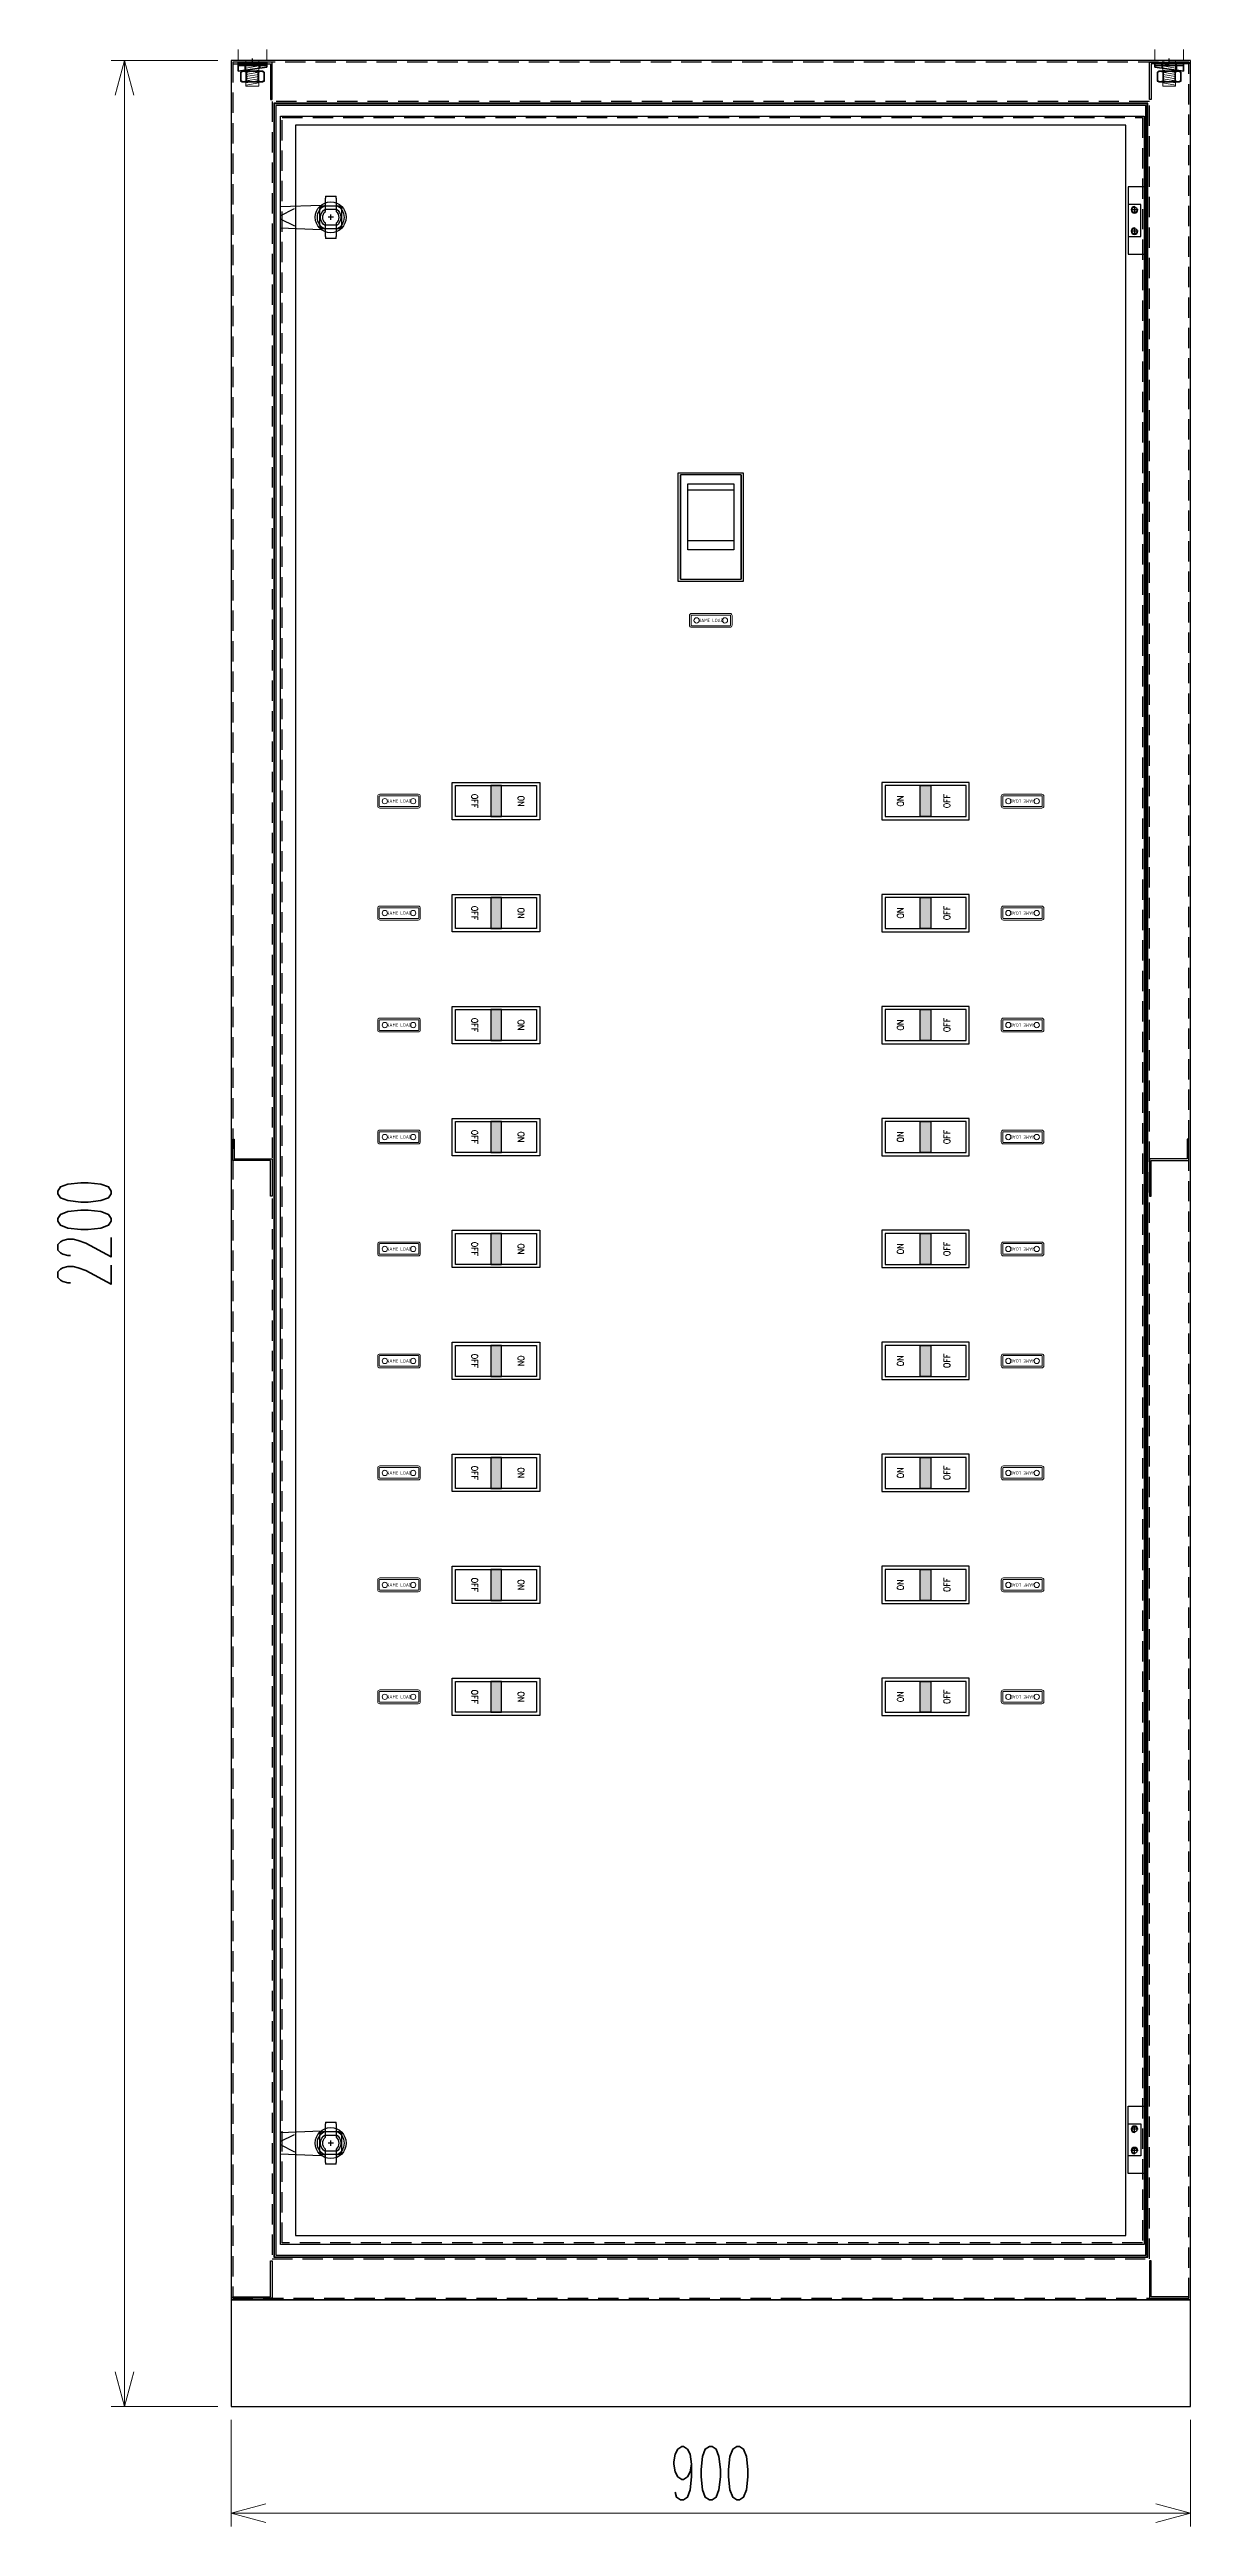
# Model space of a CAD drawing. Header units: millimetres. Extents: x 173893 to 258446, y -176540 to -123824.
# Drawn here: x 185336 to 186407, y -174671 to -172349 of the extents above; entities that cross this region are included whole.
import ezdxf
from ezdxf.enums import TextEntityAlignment as Align

# ---------------------------------------------------------------- set-up
doc = ezdxf.new("R2010")
doc.units = ezdxf.units.MM
doc.header["$LTSCALE"] = 3
for name, pattern in [('ACAD_ISO04W100', [30, 24, -3, 0, -3]), ('CACHE2', [4.7625, 3.175, -1.5875]), ('HIDDEN', [9.525, 6.35, -3.175])]:
    doc.linetypes.add(name, pattern=pattern)
for name, color, linetype in [('@.DM. THIẾT BỊ', 7, 'Continuous'), ('@.TEXT', 7, 'Continuous'), ('@.VISIBLE', 7, 'Continuous'), ('centerline', 6, 'ACAD_ISO04W100'), ('dim', 7, 'Continuous'), ('equipments', 2, 'Continuous'), ('Thiet bi', 7, 'Continuous')]:
    doc.layers.add(name, color=color, linetype=linetype)
doc.layers.add('FORT', color=2, linetype='Continuous', lineweight=35)
doc.layers.add('POINTILLE', color=8, linetype='CACHE2', lineweight=25)
doc.styles.add('Ann_w01', font='romans.shx', dxfattribs={"width": 0.6, "bigfont": 'chineset.shx'})
doc.styles.add('Arial', font='arial.ttf')
doc.styles.add('HW_Standard', font='complex.shx', dxfattribs={"width": 0.9})
doc.styles.add('WD_IEC', font='isocp2.shx')
doc.dimstyles.new('Dim 01_SC25', dxfattribs={"dimscale": 25, "dimtxt": 2, "dimasz": 1.3, "dimexe": 0.5, "dimexo": 0.5, "dimgap": 0.5, "dimtad": 1, "dimdec": 1, "dimzin": 12, "dimdsep": 46, "dimtxsty": 'Ann_w01', "dimblk": 'OPEN30', "dimcen": 1.5, "dimclrd": 6, "dimclre": 6, "dimclrt": 3, "dimadec": 1, "dimazin": 3, "dimtm": 1e-09, "dimtfac": 1, "dimtdec": 1, "dimtix": 1, "dimtmove": 0, "dimatfit": 3, "dimldrblk": 'OPEN30', "dimfxl": 1, "dimtolj": 1, "dimlwd": 0, "dimlwe": 0, "dimarcsym": 0})

msp = doc.modelspace()

# ---------------------------------------------------------------- texts
at = {"style": 'WD_IEC', "width": 0.9}
for p in [(185956.85, -172883.86), (185956.85, -172883.86), (185664.39, -173053.36), (185664.39, -173053.36), (185664.39, -173158.36), (185664.39, -173158.36), (185664.39, -173263.36), (185664.39, -173263.36), (185664.39, -173368.36), (185664.39, -173368.36), (185664.39, -173473.36), (185664.39, -173473.36), (185664.39, -173578.36), (185664.39, -173578.36), (185664.39, -173683.36), (185664.39, -173683.36), (185664.39, -173788.36), (185664.39, -173788.36), (185664.39, -173893.36), (185664.39, -173893.36)]:
    msp.add_text('NAME LOAD', height=3.2, dxfattribs=at).set_placement(p, align=Align.MIDDLE_CENTER)
for p in [(186249.05, -173053.36), (186249.05, -173053.36), (186249.05, -173158.36), (186249.05, -173158.36), (186249.05, -173263.36), (186249.05, -173263.36), (186249.05, -173368.36), (186249.05, -173368.36), (186249.05, -173473.36), (186249.05, -173473.36), (186249.05, -173578.36), (186249.05, -173578.36), (186249.05, -173683.36), (186249.05, -173683.36), (186249.05, -173788.36), (186249.05, -173788.36), (186249.05, -173893.36), (186249.05, -173893.36)]:
    msp.add_text('NAME LOAD', height=3.2, rotation=180, dxfattribs=at).set_placement(p, align=Align.MIDDLE_CENTER)
at = {"layer": 'Thiet bi', "color": 1, "style": 'HW_Standard', "width": 0.9}
for rotation, p in [(270, (185735.22, -173053.32)), (90, (186178.21, -173053.32)), (270, (185735.22, -173158.32)), (90, (186178.21, -173158.32)), (270, (185735.22, -173263.32)), (90, (186178.21, -173263.32)), (270, (185735.22, -173368.32)), (90, (186178.21, -173368.32)), (270, (185735.22, -173473.32)), (90, (186178.21, -173473.32)), (270, (185735.22, -173578.32)), (90, (186178.21, -173578.32)), (270, (185735.22, -173683.32)), (90, (186178.21, -173683.32)), (270, (185735.22, -173788.32)), (90, (186178.21, -173788.32)), (270, (185735.22, -173893.32)), (90, (186178.21, -173893.32))]:
    msp.add_text('OFF', height=6, rotation=rotation, dxfattribs=at).set_placement(p, align=Align.MIDDLE_CENTER)
at = {"layer": 'Thiet bi', "color": 3, "style": 'HW_Standard', "width": 0.9}
for rotation, p in [(270, (185778.78, -173053.32)), (90, (186134.66, -173053.32)), (270, (185778.78, -173158.32)), (90, (186134.66, -173158.32)), (270, (185778.78, -173263.32)), (90, (186134.66, -173263.32)), (270, (185778.78, -173368.32)), (90, (186134.66, -173368.32)), (270, (185778.78, -173473.32)), (90, (186134.66, -173473.32)), (270, (185778.78, -173578.32)), (90, (186134.66, -173578.32)), (270, (185778.78, -173683.32)), (90, (186134.66, -173683.32)), (270, (185778.78, -173788.32)), (90, (186134.66, -173788.32)), (270, (185778.78, -173893.32)), (90, (186134.66, -173893.32))]:
    msp.add_text('ON', height=6, rotation=rotation, dxfattribs=at).set_placement(p, align=Align.MIDDLE_CENTER)

# ---------------------------------------------------------------- blocks, each defined once
blk = doc.blocks.new('HM12_COTE')
at = {"layer": 'FORT'}
for p, q in [((-11, 9.2), (-9.5, 10)), ((-11, 0.8), (-11, 9.2)), ((-9.5, 0), (-11, 0.8)), ((9.5, 10), (-9.5, 10)), ((-9.5, 0), (9.5, 0)), ((-5.5, 0.8), (-5.5, 9.2)), ((5.5, 0.8), (5.5, 9.2)), ((11, 9.2), (9.5, 10)), ((9.5, 0), (11, 0.8)), ((11, 0.8), (11, 9.2))]:
    blk.add_line(p, q, dxfattribs=at)
for centre, radius, start, end in [((-8.2, 5.1), 4.86, 55.6159, 124.3841), ((-8.2, 4.9), 4.86, 235.6159, 304.3841), ((0, -8.2), 18.2, 72.4121, 107.5879), ((0, 18.2), 18.2, 252.4121, 287.5879), ((8.2, 5.1), 4.86, 55.6159, 124.3841), ((8.2, 4.9), 4.86, 235.6159, 304.3841)]:
    blk.add_arc(centre, radius, start, end, dxfattribs=at)
blk = doc.blocks.new('CALE_M12_IPN')
at = {"layer": 'FORT'}
for p, q in [((-13.5, 3.61), (13.5, 3.61)), ((-13.5, -1.89), (-13.5, 3.61)), ((13.5, 1.89), (-13.5, -1.89)), ((13.5, 3.61), (13.5, 1.89))]:
    blk.add_line(p, q, dxfattribs=at)
at = {"layer": 'POINTILLE'}
for p, q in [((-7, 3.61), (-7, -0.98)), ((7, 3.61), (7, 0.98))]:
    blk.add_line(p, q, dxfattribs=at)
blk = doc.blocks.new('RONDELLE_M12')
at = {"layer": 'FORT'}
blk.add_lwpolyline([(-13.5, 2.5), (-13.5, 0), (13.5, 0), (13.5, 2.5)], close=True, dxfattribs=at)
at = {"layer": 'POINTILLE'}
for p, q in [((-7, 0), (-7, 2.5)), ((7, 0), (7, 2.5))]:
    blk.add_line(p, q, dxfattribs=at)
blk = doc.blocks.new('MS722')
at = {"layer": '@.DM. THIẾT BỊ', "color": 4}
for p, q in [((-5, 37.8), (-5, 39.5)), ((5, 39.5), (-5, 39.5)), ((-5, 37.8), (-5, 27.2)), ((-5, 27.2), (-5, 25.3)), ((5, 27.2), (-5, 27.2)), ((5, 39.5), (5, 37.8)), ((5, 27.2), (5, 37.8)), ((5, 25.3), (5, 27.2)), ((-5, 14.2), (-5, 12.2)), ((-5, 12.2), (-5, 1.7)), ((-5, 12.2), (5, 12.2)), ((-5, 0), (-5, 1.7)), ((-5, 0), (5, 0)), ((5, 12.2), (5, 14.2)), ((5, 1.7), (5, 12.2)), ((5, 1.7), (5, 0))]:
    blk.add_line(p, q, dxfattribs=at)
for radius, start, end in [(12.5, 113.5782, 246.4218), (7.5, 131.8103, 228.1897), (12.5, 293.5782, 66.4218), (7.5, 311.8103, 48.1897)]:
    blk.add_arc((0, 19.8), radius, start, end, dxfattribs=at)
at = {"layer": '@.DM. THIẾT BỊ', "color": 9}
for start, end in [(121.7569, 238.2431), (301.7569, 58.2431)]:
    blk.add_arc((0, 19.8), 9.5, start, end, dxfattribs=at)
blk = doc.blocks.new('_Open30')
at = {"color": 0, "linetype": 'ByBlock', "lineweight": -2}
for p, q in [((-1, 0.268), (0, 0)), ((0, 0), (-1, -0.268)), ((0, 0), (-1, 0))]:
    blk.add_line(p, q, dxfattribs=at)
blk = doc.blocks.new('*D64')
at = {"layer": 'Defpoints', "color": 0, "transparency": 16777216}
for p in [(185506.7, -174558.9), (186406.7, -174558.9), (185506.7, -174658.9)]:
    blk.add_point(p, dxfattribs=at)
at = {"layer": 'dim', "color": 6, "lineweight": 0, "transparency": 16777216}
for p, q in [((185506.7, -174571.4), (185506.7, -174671.4)), ((186406.7, -174571.4), (186406.7, -174671.4)), ((186374.2, -174658.9), (185539.2, -174658.9))]:
    blk.add_line(p, q, dxfattribs=at)
at = {"layer": 'dim', "color": 6, "lineweight": 0, "transparency": 16777216, "xscale": 32.5, "yscale": 32.5, "zscale": 32.5, "rotation": 180}
blk.add_blockref('_Open30', (185506.7, -174658.9), dxfattribs=at)
at = {"layer": 'dim', "color": 6, "lineweight": 0, "transparency": 16777216, "xscale": 32.5, "yscale": 32.5, "zscale": 32.5}
blk.add_blockref('_Open30', (186406.7, -174658.9), dxfattribs=at)
at = {"layer": 'dim', "color": 3, "transparency": 16777216, "insert": (185956.7, -174621.4), "char_height": 50, "attachment_point": 5, "style": 'Ann_w01'}
blk.add_mtext('\\A1;900', dxfattribs=at)
blk = doc.blocks.new('*D66')
at = {"layer": 'Defpoints', "color": 0, "transparency": 16777216}
for p in [(185406.7, -172358.9), (185506.7, -172358.9), (185506.7, -174558.9)]:
    blk.add_point(p, dxfattribs=at)
at = {"layer": 'dim', "color": 6, "lineweight": 0, "transparency": 16777216}
for p, q in [((185494.2, -172358.9), (185394.2, -172358.9)), ((185406.7, -174526.4), (185406.7, -172391.4)), ((185494.2, -174558.9), (185394.2, -174558.9))]:
    blk.add_line(p, q, dxfattribs=at)
at = {"layer": 'dim', "color": 6, "lineweight": 0, "transparency": 16777216, "xscale": 32.5, "yscale": 32.5, "zscale": 32.5}
for p, rotation in [((185406.7, -172358.9), 90), ((185406.7, -174558.9), 270)]:
    blk.add_blockref('_Open30', p, dxfattribs=dict(at, rotation=rotation))
at = {"layer": 'dim', "color": 3, "transparency": 16777216, "insert": (185369.2, -173458.9), "char_height": 50, "attachment_point": 5, "rotation": 90, "style": 'Ann_w01'}
blk.add_mtext('\\A1;2200', dxfattribs=at)
blk = doc.blocks.new('Standard ISO')
at = {"color": 6}
for p, q in [((4, -2), (4, 2)), ((-6, 0), (0, 0)), ((6, 0), (2, 0))]:
    blk.add_line(p, q, dxfattribs=at)
blk.add_lwpolyline([(-0.5, 1.5), (-0.5, -1.5), (-5.5, -0.75), (-5.5, 0.75), (-0.5, 1.5)])
for radius in [1.5, 0.75]:
    blk.add_circle((4, 0), radius)
blk = doc.blocks.new('A$C4dbb82d6')
at = {"layer": '@.VISIBLE'}
h = blk.add_hatch(color=30, dxfattribs=at)
h.dxf.hatch_style = 1
h.paths.add_polyline_path([(0.214, 4.973), (3.625, 1.562), (3.625, 5.973), (1.922, 5.973), (1.297, 5.348), (3.125, 5.348), (3.125, 2.593), (0.745, 4.973), (3.75, 7.978), (3.75, 8.509)])
h = blk.add_hatch(color=150, dxfattribs=at)
h.dxf.hatch_style = 1
h.paths.add_polyline_path([(6.755, 4.973), (4.375, 2.593), (4.375, 5.348), (6.203, 5.348), (5.578, 5.973), (3.875, 5.973), (3.875, 1.562), (7.286, 4.973), (3.75, 8.509), (3.75, 7.978)])
at = {"layer": '@.VISIBLE', "color": 30}
blk.add_lwpolyline([(3.625, 5.973), (3.625, 1.562), (0.214, 4.973), (3.75, 8.509), (3.75, 7.978), (0.745, 4.973), (3.125, 2.593), (3.125, 5.348), (1.297, 5.348), (1.922, 5.973)], close=True, dxfattribs=at)
at = {"layer": '@.VISIBLE', "color": 150}
blk.add_lwpolyline([(3.875, 5.973), (3.875, 1.562), (7.286, 4.973), (3.75, 8.509), (3.75, 7.978), (6.755, 4.973), (4.375, 2.593), (4.375, 5.348), (6.203, 5.348), (5.578, 5.973)], close=True, dxfattribs=at)
at = {"layer": '@.VISIBLE', "color": 30, "insert": (3.75, 0.509), "char_height": 1, "attachment_point": 5, "style": 'Ann_w01'}
blk.add_mtext_dynamic_manual_height_columns('{\\fArial|b1|i0|c0|p34;\\W1;TUAN ANH}', width=7.5, gutter_width=49.599, heights=[0], dxfattribs=at)
blk = doc.blocks.new('KHUNG BAN VE (Made by Tung)')
at = {"layer": '@.VISIBLE', "color": 8}
for p, q in [((75.75, 207), (75.75, 210)), ((148.5, 207), (148.5, 210)), ((221.25, 207), (221.25, 210)), ((3, 156), (0, 156)), ((294, 156), (297, 156)), ((3, 105), (0, 105)), ((294, 105), (297, 105)), ((3, 54), (0, 54)), ((294, 54), (297, 54)), ((23, 18), (23, 3)), ((53, 18), (53, 3)), ((73, 18), (73, 3)), ((123, 18), (123, 3)), ((223, 18), (223, 3)), ((243, 18), (243, 3)), ((274, 18), (274, 3)), ((284, 18), (284, 3)), ((3, 13), (73, 13)), ((123, 13), (294, 13)), ((3, 8), (73, 8)), ((23, 8), (3, 3)), ((223, 8), (294, 8)), ((75.75, 3), (75.75, 0)), ((148.5, 3), (148.5, 0)), ((221.25, 3), (221.25, 0))]:
    blk.add_line(p, q, dxfattribs=at)
for points in [[(0, 0), (297, 0), (297, 210), (0, 210)], [(3, 3), (294, 3), (294, 207), (3, 207)], [(3, 18), (294, 18), (294, 3), (3, 3)]]:
    blk.add_lwpolyline(points, close=True, dxfattribs=at)
at = {"xscale": 1.5, "yscale": 1.5, "zscale": 1.5}
blk.add_blockref('A$C4dbb82d6', (77.375, 4.041), dxfattribs=at)
blk.add_blockref('Standard ISO', (258.5, 5.5))
at = {"layer": '@.TEXT', "color": 1, "style": 'Arial'}
for s, p in [('1', (39.375, 208.5)), ('2', (112.125, 208.5)), ('3', (184.875, 208.5)), ('4', (257.625, 208.5)), ('A', (1.5, 181.5)), ('A', (295.5, 181.5)), ('B', (1.5, 130.5)), ('B', (295.5, 130.5)), ('C', (1.5, 79.5)), ('C', (295.5, 79.5)), ('D', (1.5, 28.5)), ('D', (295.5, 28.5)), ('27/07/2026', (63, 15.5)), ('27/07/2026', (63, 10.5)), ('1', (39.375, 1.5)), ('2', (112.125, 1.5)), ('3', (184.875, 1.5)), ('4', (257.625, 1.5))]:
    blk.add_text(s, height=2, dxfattribs=at).set_placement(p, align=Align.MIDDLE_CENTER)
at = {"layer": '@.TEXT', "color": 2, "style": 'Arial'}
for s, p in [('Designer', (13, 15.5)), ('DRAWING NAME', (173, 15.5)), ('Project', (233, 15.5)), ('Scale', (279, 15.5)), ('Approved', (13, 10.5)), ('Customer', (233, 10.5)), ('Page', (279, 10.5)), ('Name', (38, 5.5)), ('Date', (63, 5.5)), ('Standard', (233, 5.5)), ('Total', (279, 5.5))]:
    blk.add_text(s, height=2, dxfattribs=at).set_placement(p, align=Align.MIDDLE_CENTER)
at = {"layer": '@.TEXT', "color": 1, "style": 'Arial'}
for tag, height, p in [('DESIGNER_NAME', 2, (38, 15.5)), ('PROJECT_CODE', 2, (258.5, 15.5)), ('SCALE', 2, (289, 15.5)), ('APPROVED_NAME', 2, (38, 10.5)), ('CUSTOMER_NAME', 2, (258.5, 10.5)), ('PAGE', 2, (289, 10.5)), ('DRAWING_NAME', 4, (173, 8)), ('TOTAL', 2, (289, 5.5))]:
    blk.add_attdef(tag, text='', height=height, dxfattribs=at).set_placement(p, align=Align.MIDDLE_CENTER)
at = {"layer": '@.VISIBLE', "color": 30, "insert": (106, 10.5), "char_height": 1, "attachment_point": 5, "style": 'Ann_w01'}
blk.add_mtext_dynamic_manual_height_columns('{\\fTimes New Roman|b0|i0|c0|p18;\\W1;CTY TNHH SẢN XUẤT & THƯƠNG MẠI CƠ ĐIỆN TUẤN ANH\\PĐịa chỉ: Bến phà Vạn Phúc, Xã Ninh Sở, Huyện Thanh Trì, TP. Hà Nội\\PMST: 01081588698\\PEmail: ctytuananh68@gmail.com}', width=28.70976, gutter_width=99.197, heights=[0], dxfattribs=at)

# ---------------------------------------------------------------- dimensions: what is measured, and where the dimension line sits
at = {"layer": 'dim'}
dim = msp.add_linear_dim(base=(185406.72, -172358.88), p1=(185506.72, -174558.88), p2=(185506.72, -172358.88), angle=90, dimstyle='Dim 01_SC25', dxfattribs=at)
dim.commit()
dim.dimension.update_dxf_attribs({"geometry": '*D66', "text_midpoint": (185369.22, -173458.88)})
dim = msp.add_linear_dim(base=(185506.72, -174658.88), p1=(186406.72, -174558.88), p2=(185506.72, -174558.88), dimstyle='Dim 01_SC25', dxfattribs=at)
dim.commit()
dim.dimension.update_dxf_attribs({"geometry": '*D64', "text_midpoint": (185956.72, -174621.38)})

# ---------------------------------------------------------------- hatches: boundary and pattern name
at = {"layer": 'Thiet bi'}
for points in [[(185760.26, -173038.88), (185750.26, -173038.88), (185750.26, -173067.88), (185760.26, -173067.88)], [(186153.18, -173038.88), (186163.18, -173038.88), (186163.18, -173067.88), (186153.18, -173067.88)], [(185760.26, -173143.88), (185750.26, -173143.88), (185750.26, -173172.88), (185760.26, -173172.88)], [(186153.18, -173143.88), (186163.18, -173143.88), (186163.18, -173172.88), (186153.18, -173172.88)], [(185760.26, -173248.88), (185750.26, -173248.88), (185750.26, -173277.88), (185760.26, -173277.88)], [(186153.18, -173248.88), (186163.18, -173248.88), (186163.18, -173277.88), (186153.18, -173277.88)], [(185760.26, -173353.88), (185750.26, -173353.88), (185750.26, -173382.88), (185760.26, -173382.88)], [(186153.18, -173353.88), (186163.18, -173353.88), (186163.18, -173382.88), (186153.18, -173382.88)], [(185760.26, -173458.88), (185750.26, -173458.88), (185750.26, -173487.88), (185760.26, -173487.88)], [(186153.18, -173458.88), (186163.18, -173458.88), (186163.18, -173487.88), (186153.18, -173487.88)], [(185760.26, -173563.88), (185750.26, -173563.88), (185750.26, -173592.88), (185760.26, -173592.88)], [(186153.18, -173563.88), (186163.18, -173563.88), (186163.18, -173592.88), (186153.18, -173592.88)], [(185760.26, -173668.88), (185750.26, -173668.88), (185750.26, -173697.88), (185760.26, -173697.88)], [(186153.18, -173668.88), (186163.18, -173668.88), (186163.18, -173697.88), (186153.18, -173697.88)], [(185760.26, -173773.88), (185750.26, -173773.88), (185750.26, -173802.88), (185760.26, -173802.88)], [(186153.18, -173773.88), (186163.18, -173773.88), (186163.18, -173802.88), (186153.18, -173802.88)], [(185760.26, -173878.88), (185750.26, -173878.88), (185750.26, -173907.88), (185760.26, -173907.88)], [(186153.18, -173878.88), (186163.18, -173878.88), (186163.18, -173907.88), (186153.18, -173907.88)]]:
    msp.add_hatch(color=8, dxfattribs=at).paths.add_polyline_path(points)

# ---------------------------------------------------------------- linework, layer by layer
at = {"color": 6, "linetype": 'Continuous'}
for p, q in [((186357.72, -172498.88), (186350.72, -172498.88)), ((186354.22, -172495.38), (186354.22, -172502.38)), ((186354.22, -172515.38), (186354.22, -172522.38)), ((186357.72, -172518.88), (186350.72, -172518.88)), ((186357.72, -174298.88), (186350.72, -174298.88)), ((186354.22, -174302.38), (186354.22, -174295.38)), ((186357.72, -174318.88), (186350.72, -174318.88)), ((186354.22, -174322.38), (186354.22, -174315.38))]:
    msp.add_line(p, q, dxfattribs=at)
at = {"color": 3}
for p, q in [((185928.22, -172845.38), (185928.22, -172747.38)), ((185985.22, -172747.38), (185928.22, -172747.38)), ((185928.22, -172747.38), (185928.22, -172845.38)), ((185985.22, -172747.38), (185985.22, -172845.38)), ((185985.22, -172845.38), (185985.22, -172747.38)), ((185928.22, -172845.38), (185985.22, -172845.38))]:
    msp.add_line(p, q, dxfattribs=at)
for p, q in [((185935.22, -172755.97), (185978.22, -172755.97)), ((185935.22, -172817.8), (185935.22, -172755.97)), ((185935.22, -172761.52), (185978.22, -172761.52)), ((185978.22, -172755.97), (185978.22, -172817.8)), ((185935.22, -172809.09), (185978.22, -172809.09)), ((185978.22, -172817.8), (185935.22, -172817.8))]:
    msp.add_line(p, q)
for points in [[(185506.72, -174458.88), (186406.72, -174458.88), (186406.72, -172358.88), (185506.72, -172358.88)], [(185546.72, -174418.88), (186366.72, -174418.88), (186366.72, -172398.88), (185546.72, -172398.88)], [(185793.26, -173038.88), (185793.26, -173067.88), (185717.26, -173067.88), (185717.26, -173038.88)], [(186120.18, -173038.88), (186120.18, -173067.88), (186196.18, -173067.88), (186196.18, -173038.88)], [(185793.26, -173143.88), (185793.26, -173172.88), (185717.26, -173172.88), (185717.26, -173143.88)], [(186120.18, -173143.88), (186120.18, -173172.88), (186196.18, -173172.88), (186196.18, -173143.88)], [(185793.26, -173248.88), (185793.26, -173277.88), (185717.26, -173277.88), (185717.26, -173248.88)], [(186120.18, -173248.88), (186120.18, -173277.88), (186196.18, -173277.88), (186196.18, -173248.88)], [(185793.26, -173353.88), (185793.26, -173382.88), (185717.26, -173382.88), (185717.26, -173353.88)], [(186120.18, -173353.88), (186120.18, -173382.88), (186196.18, -173382.88), (186196.18, -173353.88)], [(185793.26, -173458.88), (185793.26, -173487.88), (185717.26, -173487.88), (185717.26, -173458.88)], [(186120.18, -173458.88), (186120.18, -173487.88), (186196.18, -173487.88), (186196.18, -173458.88)], [(185793.26, -173563.88), (185793.26, -173592.88), (185717.26, -173592.88), (185717.26, -173563.88)], [(186120.18, -173563.88), (186120.18, -173592.88), (186196.18, -173592.88), (186196.18, -173563.88)], [(185793.26, -173668.88), (185793.26, -173697.88), (185717.26, -173697.88), (185717.26, -173668.88)], [(186120.18, -173668.88), (186120.18, -173697.88), (186196.18, -173697.88), (186196.18, -173668.88)], [(185793.26, -173773.88), (185793.26, -173802.88), (185717.26, -173802.88), (185717.26, -173773.88)], [(186120.18, -173773.88), (186120.18, -173802.88), (186196.18, -173802.88), (186196.18, -173773.88)], [(185793.26, -173878.88), (185793.26, -173907.88), (185717.26, -173907.88), (185717.26, -173878.88)], [(186120.18, -173878.88), (186120.18, -173907.88), (186196.18, -173907.88), (186196.18, -173878.88)], [(186406.72, -174458.88), (185506.72, -174458.88), (185506.72, -174558.88), (186406.72, -174558.88)]]:
    msp.add_lwpolyline(points, close=True)
at = {"linetype": 'HIDDEN'}
for points in [[(185508.22, -174457.38), (186405.22, -174457.38), (186405.22, -172360.38), (185508.22, -172360.38)], [(185545.22, -174420.38), (186368.22, -174420.38), (186368.22, -172397.38), (185545.22, -172397.38)]]:
    msp.add_lwpolyline(points, close=True, dxfattribs=at)
at = {"color": 1}
for points in [[(185545.22, -172395.38), (185545.22, -172360.38), (185508.22, -172360.38), (185508.22, -172361.88), (185543.72, -172361.88), (185543.72, -172395.38)], [(186368.22, -172395.38), (186368.22, -172360.38), (186405.22, -172360.38), (186405.22, -172361.88), (186369.72, -172361.88), (186369.72, -172395.38)], [(185926.22, -172745.38), (185987.22, -172745.38), (185987.22, -172847.38), (185926.22, -172847.38)], [(185509.72, -173388.88), (185545.22, -173388.88), (185545.22, -173423.88), (185543.72, -173423.88), (185543.72, -173390.38), (185508.22, -173390.38), (185508.22, -173370.38), (185509.72, -173370.38)], [(186403.72, -173388.88), (186368.22, -173388.88), (186368.22, -173423.88), (186369.72, -173423.88), (186369.72, -173390.38), (186405.22, -173390.38), (186405.22, -173370.38), (186403.72, -173370.38)], [(185545.22, -174422.38), (185545.22, -174457.38), (185508.22, -174457.38), (185508.22, -174455.88), (185543.72, -174455.88), (185543.72, -174422.38)], [(186368.22, -174422.38), (186368.22, -174457.38), (186405.22, -174457.38), (186405.22, -174455.88), (186369.72, -174455.88), (186369.72, -174422.38)]]:
    msp.add_lwpolyline(points, close=True, dxfattribs=at)
at = {"color": 6}
for points in [[(185547.22, -174418.38), (186366.22, -174418.38), (186366.22, -172399.38), (185547.22, -172399.38)], [(185548.72, -174416.88), (186364.72, -174416.88), (186364.72, -172400.88), (185548.72, -172400.88)], [(185567.22, -174398.38), (186346.22, -174398.38), (186346.22, -172419.38), (185567.22, -172419.38)]]:
    msp.add_lwpolyline(points, close=True, dxfattribs=at)
at = {"color": 4}
msp.add_lwpolyline([(185553.22, -172410.88), (186363.22, -172410.88), (186363.22, -174406.88), (185553.22, -174406.88)], close=True, dxfattribs=at)
at = {"color": 4, "linetype": 'HIDDEN'}
msp.add_lwpolyline([(185554.72, -172412.38), (186361.72, -172412.38), (186361.72, -174405.38), (185554.72, -174405.38)], close=True, dxfattribs=at)
at = {"color": 7, "lineweight": 9}
for points in [[(185974.72, -172890.38), (185938.72, -172890.38, -0.4142136), (185936.72, -172888.38), (185936.72, -172879.38, -0.4142136), (185938.72, -172877.38), (185974.72, -172877.38, -0.4142136), (185976.72, -172879.38), (185976.72, -172888.38, -0.4142136)], [(185974.72, -172890.38), (185938.72, -172890.38, -0.4142136), (185936.72, -172888.38), (185936.72, -172879.38, -0.4142136), (185938.72, -172877.38), (185974.72, -172877.38, -0.4142136), (185976.72, -172879.38), (185976.72, -172888.38, -0.4142136)], [(185682.26, -173059.88), (185646.26, -173059.88, -0.4142136), (185644.26, -173057.88), (185644.26, -173048.88, -0.4142136), (185646.26, -173046.88), (185682.26, -173046.88, -0.4142136), (185684.26, -173048.88), (185684.26, -173057.88, -0.4142136)], [(185682.26, -173059.88), (185646.26, -173059.88, -0.4142136), (185644.26, -173057.88), (185644.26, -173048.88, -0.4142136), (185646.26, -173046.88), (185682.26, -173046.88, -0.4142136), (185684.26, -173048.88), (185684.26, -173057.88, -0.4142136)], [(186231.18, -173059.88), (186267.18, -173059.88, 0.4142136), (186269.18, -173057.88), (186269.18, -173048.88, 0.4142136), (186267.18, -173046.88), (186231.18, -173046.88, 0.4142136), (186229.18, -173048.88), (186229.18, -173057.88, 0.4142136)], [(186231.18, -173059.88), (186267.18, -173059.88, 0.4142136), (186269.18, -173057.88), (186269.18, -173048.88, 0.4142136), (186267.18, -173046.88), (186231.18, -173046.88, 0.4142136), (186229.18, -173048.88), (186229.18, -173057.88, 0.4142136)], [(185682.26, -173164.88), (185646.26, -173164.88, -0.4142136), (185644.26, -173162.88), (185644.26, -173153.88, -0.4142136), (185646.26, -173151.88), (185682.26, -173151.88, -0.4142136), (185684.26, -173153.88), (185684.26, -173162.88, -0.4142136)], [(185682.26, -173164.88), (185646.26, -173164.88, -0.4142136), (185644.26, -173162.88), (185644.26, -173153.88, -0.4142136), (185646.26, -173151.88), (185682.26, -173151.88, -0.4142136), (185684.26, -173153.88), (185684.26, -173162.88, -0.4142136)], [(186231.18, -173164.88), (186267.18, -173164.88, 0.4142136), (186269.18, -173162.88), (186269.18, -173153.88, 0.4142136), (186267.18, -173151.88), (186231.18, -173151.88, 0.4142136), (186229.18, -173153.88), (186229.18, -173162.88, 0.4142136)], [(186231.18, -173164.88), (186267.18, -173164.88, 0.4142136), (186269.18, -173162.88), (186269.18, -173153.88, 0.4142136), (186267.18, -173151.88), (186231.18, -173151.88, 0.4142136), (186229.18, -173153.88), (186229.18, -173162.88, 0.4142136)], [(185682.26, -173269.88), (185646.26, -173269.88, -0.4142136), (185644.26, -173267.88), (185644.26, -173258.88, -0.4142136), (185646.26, -173256.88), (185682.26, -173256.88, -0.4142136), (185684.26, -173258.88), (185684.26, -173267.88, -0.4142136)], [(185682.26, -173269.88), (185646.26, -173269.88, -0.4142136), (185644.26, -173267.88), (185644.26, -173258.88, -0.4142136), (185646.26, -173256.88), (185682.26, -173256.88, -0.4142136), (185684.26, -173258.88), (185684.26, -173267.88, -0.4142136)], [(186231.18, -173269.88), (186267.18, -173269.88, 0.4142136), (186269.18, -173267.88), (186269.18, -173258.88, 0.4142136), (186267.18, -173256.88), (186231.18, -173256.88, 0.4142136), (186229.18, -173258.88), (186229.18, -173267.88, 0.4142136)], [(186231.18, -173269.88), (186267.18, -173269.88, 0.4142136), (186269.18, -173267.88), (186269.18, -173258.88, 0.4142136), (186267.18, -173256.88), (186231.18, -173256.88, 0.4142136), (186229.18, -173258.88), (186229.18, -173267.88, 0.4142136)], [(185682.26, -173374.88), (185646.26, -173374.88, -0.4142136), (185644.26, -173372.88), (185644.26, -173363.88, -0.4142136), (185646.26, -173361.88), (185682.26, -173361.88, -0.4142136), (185684.26, -173363.88), (185684.26, -173372.88, -0.4142136)], [(185682.26, -173374.88), (185646.26, -173374.88, -0.4142136), (185644.26, -173372.88), (185644.26, -173363.88, -0.4142136), (185646.26, -173361.88), (185682.26, -173361.88, -0.4142136), (185684.26, -173363.88), (185684.26, -173372.88, -0.4142136)], [(186231.18, -173374.88), (186267.18, -173374.88, 0.4142136), (186269.18, -173372.88), (186269.18, -173363.88, 0.4142136), (186267.18, -173361.88), (186231.18, -173361.88, 0.4142136), (186229.18, -173363.88), (186229.18, -173372.88, 0.4142136)], [(186231.18, -173374.88), (186267.18, -173374.88, 0.4142136), (186269.18, -173372.88), (186269.18, -173363.88, 0.4142136), (186267.18, -173361.88), (186231.18, -173361.88, 0.4142136), (186229.18, -173363.88), (186229.18, -173372.88, 0.4142136)], [(185682.26, -173479.88), (185646.26, -173479.88, -0.4142136), (185644.26, -173477.88), (185644.26, -173468.88, -0.4142136), (185646.26, -173466.88), (185682.26, -173466.88, -0.4142136), (185684.26, -173468.88), (185684.26, -173477.88, -0.4142136)], [(185682.26, -173479.88), (185646.26, -173479.88, -0.4142136), (185644.26, -173477.88), (185644.26, -173468.88, -0.4142136), (185646.26, -173466.88), (185682.26, -173466.88, -0.4142136), (185684.26, -173468.88), (185684.26, -173477.88, -0.4142136)], [(186231.18, -173479.88), (186267.18, -173479.88, 0.4142136), (186269.18, -173477.88), (186269.18, -173468.88, 0.4142136), (186267.18, -173466.88), (186231.18, -173466.88, 0.4142136), (186229.18, -173468.88), (186229.18, -173477.88, 0.4142136)], [(186231.18, -173479.88), (186267.18, -173479.88, 0.4142136), (186269.18, -173477.88), (186269.18, -173468.88, 0.4142136), (186267.18, -173466.88), (186231.18, -173466.88, 0.4142136), (186229.18, -173468.88), (186229.18, -173477.88, 0.4142136)], [(185682.26, -173584.88), (185646.26, -173584.88, -0.4142136), (185644.26, -173582.88), (185644.26, -173573.88, -0.4142136), (185646.26, -173571.88), (185682.26, -173571.88, -0.4142136), (185684.26, -173573.88), (185684.26, -173582.88, -0.4142136)], [(185682.26, -173584.88), (185646.26, -173584.88, -0.4142136), (185644.26, -173582.88), (185644.26, -173573.88, -0.4142136), (185646.26, -173571.88), (185682.26, -173571.88, -0.4142136), (185684.26, -173573.88), (185684.26, -173582.88, -0.4142136)], [(186231.18, -173584.88), (186267.18, -173584.88, 0.4142136), (186269.18, -173582.88), (186269.18, -173573.88, 0.4142136), (186267.18, -173571.88), (186231.18, -173571.88, 0.4142136), (186229.18, -173573.88), (186229.18, -173582.88, 0.4142136)], [(186231.18, -173584.88), (186267.18, -173584.88, 0.4142136), (186269.18, -173582.88), (186269.18, -173573.88, 0.4142136), (186267.18, -173571.88), (186231.18, -173571.88, 0.4142136), (186229.18, -173573.88), (186229.18, -173582.88, 0.4142136)], [(185682.26, -173689.88), (185646.26, -173689.88, -0.4142136), (185644.26, -173687.88), (185644.26, -173678.88, -0.4142136), (185646.26, -173676.88), (185682.26, -173676.88, -0.4142136), (185684.26, -173678.88), (185684.26, -173687.88, -0.4142136)], [(185682.26, -173689.88), (185646.26, -173689.88, -0.4142136), (185644.26, -173687.88), (185644.26, -173678.88, -0.4142136), (185646.26, -173676.88), (185682.26, -173676.88, -0.4142136), (185684.26, -173678.88), (185684.26, -173687.88, -0.4142136)], [(186231.18, -173689.88), (186267.18, -173689.88, 0.4142136), (186269.18, -173687.88), (186269.18, -173678.88, 0.4142136), (186267.18, -173676.88), (186231.18, -173676.88, 0.4142136), (186229.18, -173678.88), (186229.18, -173687.88, 0.4142136)], [(186231.18, -173689.88), (186267.18, -173689.88, 0.4142136), (186269.18, -173687.88), (186269.18, -173678.88, 0.4142136), (186267.18, -173676.88), (186231.18, -173676.88, 0.4142136), (186229.18, -173678.88), (186229.18, -173687.88, 0.4142136)], [(185682.26, -173794.88), (185646.26, -173794.88, -0.4142136), (185644.26, -173792.88), (185644.26, -173783.88, -0.4142136), (185646.26, -173781.88), (185682.26, -173781.88, -0.4142136), (185684.26, -173783.88), (185684.26, -173792.88, -0.4142136)], [(185682.26, -173794.88), (185646.26, -173794.88, -0.4142136), (185644.26, -173792.88), (185644.26, -173783.88, -0.4142136), (185646.26, -173781.88), (185682.26, -173781.88, -0.4142136), (185684.26, -173783.88), (185684.26, -173792.88, -0.4142136)], [(186231.18, -173794.88), (186267.18, -173794.88, 0.4142136), (186269.18, -173792.88), (186269.18, -173783.88, 0.4142136), (186267.18, -173781.88), (186231.18, -173781.88, 0.4142136), (186229.18, -173783.88), (186229.18, -173792.88, 0.4142136)], [(186231.18, -173794.88), (186267.18, -173794.88, 0.4142136), (186269.18, -173792.88), (186269.18, -173783.88, 0.4142136), (186267.18, -173781.88), (186231.18, -173781.88, 0.4142136), (186229.18, -173783.88), (186229.18, -173792.88, 0.4142136)], [(185682.26, -173899.88), (185646.26, -173899.88, -0.4142136), (185644.26, -173897.88), (185644.26, -173888.88, -0.4142136), (185646.26, -173886.88), (185682.26, -173886.88, -0.4142136), (185684.26, -173888.88), (185684.26, -173897.88, -0.4142136)], [(185682.26, -173899.88), (185646.26, -173899.88, -0.4142136), (185644.26, -173897.88), (185644.26, -173888.88, -0.4142136), (185646.26, -173886.88), (185682.26, -173886.88, -0.4142136), (185684.26, -173888.88), (185684.26, -173897.88, -0.4142136)], [(186231.18, -173899.88), (186267.18, -173899.88, 0.4142136), (186269.18, -173897.88), (186269.18, -173888.88, 0.4142136), (186267.18, -173886.88), (186231.18, -173886.88, 0.4142136), (186229.18, -173888.88), (186229.18, -173897.88, 0.4142136)], [(186231.18, -173899.88), (186267.18, -173899.88, 0.4142136), (186269.18, -173897.88), (186269.18, -173888.88, 0.4142136), (186267.18, -173886.88), (186231.18, -173886.88, 0.4142136), (186229.18, -173888.88), (186229.18, -173897.88, 0.4142136)]]:
    msp.add_lwpolyline(points, format="xyb", close=True, dxfattribs=at)
at = {"color": 6, "linetype": 'HIDDEN', "lineweight": 9, "ltscale": 10}
for points in [[(185974.72, -172888.88), (185938.72, -172888.88, -0.4142136), (185938.22, -172888.38), (185938.22, -172879.38, -0.4142136), (185938.72, -172878.88), (185974.72, -172878.88, -0.4142136), (185975.22, -172879.38), (185975.22, -172888.38, -0.4142136)], [(185974.72, -172888.88), (185938.72, -172888.88, -0.4142136), (185938.22, -172888.38), (185938.22, -172879.38, -0.4142136), (185938.72, -172878.88), (185974.72, -172878.88, -0.4142136), (185975.22, -172879.38), (185975.22, -172888.38, -0.4142136)], [(185682.26, -173058.38), (185646.26, -173058.38, -0.4142136), (185645.76, -173057.88), (185645.76, -173048.88, -0.4142136), (185646.26, -173048.38), (185682.26, -173048.38, -0.4142136), (185682.76, -173048.88), (185682.76, -173057.88, -0.4142136)], [(185682.26, -173058.38), (185646.26, -173058.38, -0.4142136), (185645.76, -173057.88), (185645.76, -173048.88, -0.4142136), (185646.26, -173048.38), (185682.26, -173048.38, -0.4142136), (185682.76, -173048.88), (185682.76, -173057.88, -0.4142136)], [(186231.18, -173058.38), (186267.18, -173058.38, 0.4142136), (186267.68, -173057.88), (186267.68, -173048.88, 0.4142136), (186267.18, -173048.38), (186231.18, -173048.38, 0.4142136), (186230.68, -173048.88), (186230.68, -173057.88, 0.4142136)], [(186231.18, -173058.38), (186267.18, -173058.38, 0.4142136), (186267.68, -173057.88), (186267.68, -173048.88, 0.4142136), (186267.18, -173048.38), (186231.18, -173048.38, 0.4142136), (186230.68, -173048.88), (186230.68, -173057.88, 0.4142136)], [(185682.26, -173163.38), (185646.26, -173163.38, -0.4142136), (185645.76, -173162.88), (185645.76, -173153.88, -0.4142136), (185646.26, -173153.38), (185682.26, -173153.38, -0.4142136), (185682.76, -173153.88), (185682.76, -173162.88, -0.4142136)], [(185682.26, -173163.38), (185646.26, -173163.38, -0.4142136), (185645.76, -173162.88), (185645.76, -173153.88, -0.4142136), (185646.26, -173153.38), (185682.26, -173153.38, -0.4142136), (185682.76, -173153.88), (185682.76, -173162.88, -0.4142136)], [(186231.18, -173163.38), (186267.18, -173163.38, 0.4142136), (186267.68, -173162.88), (186267.68, -173153.88, 0.4142136), (186267.18, -173153.38), (186231.18, -173153.38, 0.4142136), (186230.68, -173153.88), (186230.68, -173162.88, 0.4142136)], [(186231.18, -173163.38), (186267.18, -173163.38, 0.4142136), (186267.68, -173162.88), (186267.68, -173153.88, 0.4142136), (186267.18, -173153.38), (186231.18, -173153.38, 0.4142136), (186230.68, -173153.88), (186230.68, -173162.88, 0.4142136)], [(185682.26, -173268.38), (185646.26, -173268.38, -0.4142136), (185645.76, -173267.88), (185645.76, -173258.88, -0.4142136), (185646.26, -173258.38), (185682.26, -173258.38, -0.4142136), (185682.76, -173258.88), (185682.76, -173267.88, -0.4142136)], [(185682.26, -173268.38), (185646.26, -173268.38, -0.4142136), (185645.76, -173267.88), (185645.76, -173258.88, -0.4142136), (185646.26, -173258.38), (185682.26, -173258.38, -0.4142136), (185682.76, -173258.88), (185682.76, -173267.88, -0.4142136)], [(186231.18, -173268.38), (186267.18, -173268.38, 0.4142136), (186267.68, -173267.88), (186267.68, -173258.88, 0.4142136), (186267.18, -173258.38), (186231.18, -173258.38, 0.4142136), (186230.68, -173258.88), (186230.68, -173267.88, 0.4142136)], [(186231.18, -173268.38), (186267.18, -173268.38, 0.4142136), (186267.68, -173267.88), (186267.68, -173258.88, 0.4142136), (186267.18, -173258.38), (186231.18, -173258.38, 0.4142136), (186230.68, -173258.88), (186230.68, -173267.88, 0.4142136)], [(185682.26, -173373.38), (185646.26, -173373.38, -0.4142136), (185645.76, -173372.88), (185645.76, -173363.88, -0.4142136), (185646.26, -173363.38), (185682.26, -173363.38, -0.4142136), (185682.76, -173363.88), (185682.76, -173372.88, -0.4142136)], [(185682.26, -173373.38), (185646.26, -173373.38, -0.4142136), (185645.76, -173372.88), (185645.76, -173363.88, -0.4142136), (185646.26, -173363.38), (185682.26, -173363.38, -0.4142136), (185682.76, -173363.88), (185682.76, -173372.88, -0.4142136)], [(186231.18, -173373.38), (186267.18, -173373.38, 0.4142136), (186267.68, -173372.88), (186267.68, -173363.88, 0.4142136), (186267.18, -173363.38), (186231.18, -173363.38, 0.4142136), (186230.68, -173363.88), (186230.68, -173372.88, 0.4142136)], [(186231.18, -173373.38), (186267.18, -173373.38, 0.4142136), (186267.68, -173372.88), (186267.68, -173363.88, 0.4142136), (186267.18, -173363.38), (186231.18, -173363.38, 0.4142136), (186230.68, -173363.88), (186230.68, -173372.88, 0.4142136)], [(185682.26, -173478.38), (185646.26, -173478.38, -0.4142136), (185645.76, -173477.88), (185645.76, -173468.88, -0.4142136), (185646.26, -173468.38), (185682.26, -173468.38, -0.4142136), (185682.76, -173468.88), (185682.76, -173477.88, -0.4142136)], [(185682.26, -173478.38), (185646.26, -173478.38, -0.4142136), (185645.76, -173477.88), (185645.76, -173468.88, -0.4142136), (185646.26, -173468.38), (185682.26, -173468.38, -0.4142136), (185682.76, -173468.88), (185682.76, -173477.88, -0.4142136)], [(186231.18, -173478.38), (186267.18, -173478.38, 0.4142136), (186267.68, -173477.88), (186267.68, -173468.88, 0.4142136), (186267.18, -173468.38), (186231.18, -173468.38, 0.4142136), (186230.68, -173468.88), (186230.68, -173477.88, 0.4142136)], [(186231.18, -173478.38), (186267.18, -173478.38, 0.4142136), (186267.68, -173477.88), (186267.68, -173468.88, 0.4142136), (186267.18, -173468.38), (186231.18, -173468.38, 0.4142136), (186230.68, -173468.88), (186230.68, -173477.88, 0.4142136)], [(185682.26, -173583.38), (185646.26, -173583.38, -0.4142136), (185645.76, -173582.88), (185645.76, -173573.88, -0.4142136), (185646.26, -173573.38), (185682.26, -173573.38, -0.4142136), (185682.76, -173573.88), (185682.76, -173582.88, -0.4142136)], [(185682.26, -173583.38), (185646.26, -173583.38, -0.4142136), (185645.76, -173582.88), (185645.76, -173573.88, -0.4142136), (185646.26, -173573.38), (185682.26, -173573.38, -0.4142136), (185682.76, -173573.88), (185682.76, -173582.88, -0.4142136)], [(186231.18, -173583.38), (186267.18, -173583.38, 0.4142136), (186267.68, -173582.88), (186267.68, -173573.88, 0.4142136), (186267.18, -173573.38), (186231.18, -173573.38, 0.4142136), (186230.68, -173573.88), (186230.68, -173582.88, 0.4142136)], [(186231.18, -173583.38), (186267.18, -173583.38, 0.4142136), (186267.68, -173582.88), (186267.68, -173573.88, 0.4142136), (186267.18, -173573.38), (186231.18, -173573.38, 0.4142136), (186230.68, -173573.88), (186230.68, -173582.88, 0.4142136)], [(185682.26, -173688.38), (185646.26, -173688.38, -0.4142136), (185645.76, -173687.88), (185645.76, -173678.88, -0.4142136), (185646.26, -173678.38), (185682.26, -173678.38, -0.4142136), (185682.76, -173678.88), (185682.76, -173687.88, -0.4142136)], [(185682.26, -173688.38), (185646.26, -173688.38, -0.4142136), (185645.76, -173687.88), (185645.76, -173678.88, -0.4142136), (185646.26, -173678.38), (185682.26, -173678.38, -0.4142136), (185682.76, -173678.88), (185682.76, -173687.88, -0.4142136)], [(186231.18, -173688.38), (186267.18, -173688.38, 0.4142136), (186267.68, -173687.88), (186267.68, -173678.88, 0.4142136), (186267.18, -173678.38), (186231.18, -173678.38, 0.4142136), (186230.68, -173678.88), (186230.68, -173687.88, 0.4142136)], [(186231.18, -173688.38), (186267.18, -173688.38, 0.4142136), (186267.68, -173687.88), (186267.68, -173678.88, 0.4142136), (186267.18, -173678.38), (186231.18, -173678.38, 0.4142136), (186230.68, -173678.88), (186230.68, -173687.88, 0.4142136)], [(185682.26, -173793.38), (185646.26, -173793.38, -0.4142136), (185645.76, -173792.88), (185645.76, -173783.88, -0.4142136), (185646.26, -173783.38), (185682.26, -173783.38, -0.4142136), (185682.76, -173783.88), (185682.76, -173792.88, -0.4142136)], [(185682.26, -173793.38), (185646.26, -173793.38, -0.4142136), (185645.76, -173792.88), (185645.76, -173783.88, -0.4142136), (185646.26, -173783.38), (185682.26, -173783.38, -0.4142136), (185682.76, -173783.88), (185682.76, -173792.88, -0.4142136)], [(186231.18, -173793.38), (186267.18, -173793.38, 0.4142136), (186267.68, -173792.88), (186267.68, -173783.88, 0.4142136), (186267.18, -173783.38), (186231.18, -173783.38, 0.4142136), (186230.68, -173783.88), (186230.68, -173792.88, 0.4142136)], [(186231.18, -173793.38), (186267.18, -173793.38, 0.4142136), (186267.68, -173792.88), (186267.68, -173783.88, 0.4142136), (186267.18, -173783.38), (186231.18, -173783.38, 0.4142136), (186230.68, -173783.88), (186230.68, -173792.88, 0.4142136)], [(185682.26, -173898.38), (185646.26, -173898.38, -0.4142136), (185645.76, -173897.88), (185645.76, -173888.88, -0.4142136), (185646.26, -173888.38), (185682.26, -173888.38, -0.4142136), (185682.76, -173888.88), (185682.76, -173897.88, -0.4142136)], [(185682.26, -173898.38), (185646.26, -173898.38, -0.4142136), (185645.76, -173897.88), (185645.76, -173888.88, -0.4142136), (185646.26, -173888.38), (185682.26, -173888.38, -0.4142136), (185682.76, -173888.88), (185682.76, -173897.88, -0.4142136)], [(186231.18, -173898.38), (186267.18, -173898.38, 0.4142136), (186267.68, -173897.88), (186267.68, -173888.88, 0.4142136), (186267.18, -173888.38), (186231.18, -173888.38, 0.4142136), (186230.68, -173888.88), (186230.68, -173897.88, 0.4142136)], [(186231.18, -173898.38), (186267.18, -173898.38, 0.4142136), (186267.68, -173897.88), (186267.68, -173888.88, 0.4142136), (186267.18, -173888.38), (186231.18, -173888.38, 0.4142136), (186230.68, -173888.88), (186230.68, -173897.88, 0.4142136)]]:
    msp.add_lwpolyline(points, format="xyb", close=True, dxfattribs=at)
at = {"color": 5}
for points in [[(185796.26, -173035.88), (185796.26, -173070.88), (185714.26, -173070.88), (185714.26, -173035.88)], [(186117.18, -173035.88), (186117.18, -173070.88), (186199.18, -173070.88), (186199.18, -173035.88)], [(185796.26, -173140.88), (185796.26, -173175.88), (185714.26, -173175.88), (185714.26, -173140.88)], [(186117.18, -173140.88), (186117.18, -173175.88), (186199.18, -173175.88), (186199.18, -173140.88)], [(185796.26, -173245.88), (185796.26, -173280.88), (185714.26, -173280.88), (185714.26, -173245.88)], [(186117.18, -173245.88), (186117.18, -173280.88), (186199.18, -173280.88), (186199.18, -173245.88)], [(185796.26, -173350.88), (185796.26, -173385.88), (185714.26, -173385.88), (185714.26, -173350.88)], [(186117.18, -173350.88), (186117.18, -173385.88), (186199.18, -173385.88), (186199.18, -173350.88)], [(185796.26, -173455.88), (185796.26, -173490.88), (185714.26, -173490.88), (185714.26, -173455.88)], [(186117.18, -173455.88), (186117.18, -173490.88), (186199.18, -173490.88), (186199.18, -173455.88)], [(185796.26, -173560.88), (185796.26, -173595.88), (185714.26, -173595.88), (185714.26, -173560.88)], [(186117.18, -173560.88), (186117.18, -173595.88), (186199.18, -173595.88), (186199.18, -173560.88)], [(185796.26, -173665.88), (185796.26, -173700.88), (185714.26, -173700.88), (185714.26, -173665.88)], [(186117.18, -173665.88), (186117.18, -173700.88), (186199.18, -173700.88), (186199.18, -173665.88)], [(185796.26, -173770.88), (185796.26, -173805.88), (185714.26, -173805.88), (185714.26, -173770.88)], [(186117.18, -173770.88), (186117.18, -173805.88), (186199.18, -173805.88), (186199.18, -173770.88)], [(185796.26, -173875.88), (185796.26, -173910.88), (185714.26, -173910.88), (185714.26, -173875.88)], [(186117.18, -173875.88), (186117.18, -173910.88), (186199.18, -173910.88), (186199.18, -173875.88)]]:
    msp.add_lwpolyline(points, close=True, dxfattribs=at)
at = {"linetype": 'ByBlock', "lineweight": 9}
for centre in [(185943.42, -172883.88), (185970.02, -172883.88), (185650.96, -173053.38), (185677.56, -173053.38), (186235.88, -173053.38), (186262.48, -173053.38), (185650.96, -173158.38), (185677.56, -173158.38), (186235.88, -173158.38), (186262.48, -173158.38), (185650.96, -173263.38), (185677.56, -173263.38), (186235.88, -173263.38), (186262.48, -173263.38), (185650.96, -173368.38), (185677.56, -173368.38), (186235.88, -173368.38), (186262.48, -173368.38), (185650.96, -173473.38), (185677.56, -173473.38), (186235.88, -173473.38), (186262.48, -173473.38), (185650.96, -173578.38), (185677.56, -173578.38), (186235.88, -173578.38), (186262.48, -173578.38), (185650.96, -173683.38), (185677.56, -173683.38), (186235.88, -173683.38), (186262.48, -173683.38), (185650.96, -173788.38), (185677.56, -173788.38), (186235.88, -173788.38), (186262.48, -173788.38), (185650.96, -173893.38), (185677.56, -173893.38), (186235.88, -173893.38), (186262.48, -173893.38)]:
    msp.add_circle(centre, 2.5, dxfattribs=at)
at = {"layer": '@.DM. THIẾT BỊ', "color": 8}
for p, q in [((185552.72, -172495.88), (185591.34, -172494.41)), ((185552.72, -172495.88), (185552.72, -172515.88)), ((185552.72, -172504.5), (185566.1, -172497.74)), ((185552.72, -172507.26), (185566.1, -172514.02)), ((185552.72, -172515.88), (185591.34, -172517.35)), ((185552.72, -174301.88), (185591.34, -174300.41)), ((185552.72, -174301.88), (185552.72, -174321.88)), ((185552.72, -174310.5), (185566.1, -174303.74)), ((185552.72, -174313.26), (185566.1, -174320.02)), ((185552.72, -174321.88), (185591.34, -174323.35))]:
    msp.add_line(p, q, dxfattribs=at)
at = {"layer": '@.DM. THIẾT BỊ', "color": 1, "ltscale": 10}
for p, q in [((185600.22, -172508.38), (185600.22, -172503.38)), ((185600.22, -174314.38), (185600.22, -174309.38))]:
    msp.add_line(p, q, dxfattribs=at)
at = {"layer": '@.DM. THIẾT BỊ', "color": 8}
for points in [[(185610.72, -172513.38), (185610.72, -172498.38, 0.4142136), (185607.72, -172495.38), (185592.72, -172495.38, 0.4142136), (185589.72, -172498.38), (185589.72, -172513.38, 0.4142136), (185592.72, -172516.38), (185607.72, -172516.38, 0.4142136)], [(185610.72, -174319.38), (185610.72, -174304.38, 0.4142136), (185607.72, -174301.38), (185592.72, -174301.38, 0.4142136), (185589.72, -174304.38), (185589.72, -174319.38, 0.4142136), (185592.72, -174322.38), (185607.72, -174322.38, 0.4142136)]]:
    msp.add_lwpolyline(points, format="xyb", close=True, dxfattribs=at)
at = {"layer": '@.DM. THIẾT BỊ', "color": 1, "ltscale": 10}
for points in [[(185602.72, -172505.88), (185597.72, -172505.88)], [(185602.72, -174311.88), (185597.72, -174311.88)]]:
    msp.add_lwpolyline(points, dxfattribs=at)
at = {"layer": '@.DM. THIẾT BỊ', "color": 8}
for centre in [(185600.22, -172505.88), (185600.22, -174311.88)]:
    msp.add_circle(centre, 14.5, dxfattribs=at)
at = {"layer": 'centerline'}
for p, q in [((185526.72, -172360.88), (185526.72, -172356.88)), ((186386.72, -172360.88), (186386.72, -172356.88)), ((186363.72, -172484.63), (186365.72, -172484.63)), ((186363.72, -172533.13), (186365.72, -172533.13)), ((186363.72, -174284.63), (186365.72, -174284.63)), ((186363.72, -174333.13), (186365.72, -174333.13))]:
    msp.add_line(p, q, dxfattribs=at)
at = {"layer": 'equipments', "lineweight": 0}
for p, q in [((185513.22, -172358.88), (185513.22, -172348.55)), ((185540.22, -172358.88), (185540.22, -172348.55)), ((186373.22, -172358.88), (186373.22, -172348.55)), ((186400.22, -172358.88), (186400.22, -172348.55)), ((185540.22, -172358.88), (185513.22, -172358.88)), ((185520.72, -172358.88), (185520.72, -172382.88)), ((185532.72, -172358.88), (185520.72, -172358.88)), ((185532.72, -172358.88), (185532.72, -172382.88)), ((186373.22, -172358.88), (186400.22, -172358.88)), ((186380.72, -172358.88), (186380.72, -172382.88)), ((186380.72, -172358.88), (186392.72, -172358.88)), ((186392.72, -172358.88), (186392.72, -172382.88)), ((185532.72, -172382.88), (185520.72, -172382.88)), ((186380.72, -172382.88), (186392.72, -172382.88))]:
    msp.add_line(p, q, dxfattribs=at)
at = {"layer": 'equipments', "color": 8, "lineweight": 0}
for p, q in [((185532.72, -172359.88), (185520.72, -172361.88)), ((185532.72, -172361.88), (185520.72, -172363.88)), ((185532.72, -172363.88), (185520.72, -172365.88)), ((185532.72, -172365.88), (185520.72, -172367.88)), ((185532.72, -172367.88), (185520.72, -172369.88)), ((185532.72, -172369.88), (185520.72, -172371.88)), ((185532.72, -172371.88), (185520.72, -172373.88)), ((185532.72, -172373.88), (185520.72, -172375.88)), ((185532.72, -172375.88), (185520.72, -172377.88)), ((186380.72, -172359.88), (186392.72, -172361.88)), ((186380.72, -172361.88), (186392.72, -172363.88)), ((186380.72, -172363.88), (186392.72, -172365.88)), ((186380.72, -172365.88), (186392.72, -172367.88)), ((186380.72, -172367.88), (186392.72, -172369.88)), ((186380.72, -172369.88), (186392.72, -172371.88)), ((186380.72, -172371.88), (186392.72, -172373.88)), ((186380.72, -172373.88), (186392.72, -172375.88)), ((186380.72, -172375.88), (186392.72, -172377.88)), ((185532.72, -172377.88), (185520.72, -172379.88)), ((185532.72, -172379.88), (185520.72, -172381.88)), ((186380.72, -172377.88), (186392.72, -172379.88)), ((186380.72, -172379.88), (186392.72, -172381.88))]:
    msp.add_line(p, q, dxfattribs=at)
at = {"layer": 'equipments'}
for points in [[(186348.22, -172477.38), (186348.22, -172540.38), (186364.72, -172540.38), (186364.72, -172477.38)], [(186348.22, -174340.38), (186348.22, -174277.38), (186364.72, -174277.38), (186364.72, -174340.38)]]:
    msp.add_lwpolyline(points, close=True, dxfattribs=at)
for points in [[(186348.22, -172523.88), (186360.22, -172523.88), (186360.22, -172493.88), (186348.22, -172493.88)], [(186348.22, -174293.88), (186360.22, -174293.88), (186360.22, -174323.88), (186348.22, -174323.88)]]:
    msp.add_lwpolyline(points, dxfattribs=at)
for centre in [(186354.22, -172498.88), (186354.22, -172518.88), (186354.22, -174298.88), (186354.22, -174318.88)]:
    msp.add_circle(centre, 2.5, dxfattribs=at)
at = {"layer": 'equipments', "color": 8}
for centre, start, end in [((186354.22, -172498.88), 90, 0), ((186354.22, -172518.88), 90, 0), ((186354.22, -174298.88), 0, 270), ((186354.22, -174318.88), 0, 270)]:
    msp.add_arc(centre, 3, start, end, dxfattribs=at)
at = {"layer": 'Thiet bi'}
for points in [[(185750.26, -173038.88), (185750.26, -173067.88), (185760.26, -173067.88), (185760.26, -173038.88)], [(186163.18, -173038.88), (186163.18, -173067.88), (186153.18, -173067.88), (186153.18, -173038.88)], [(185750.26, -173143.88), (185750.26, -173172.88), (185760.26, -173172.88), (185760.26, -173143.88)], [(186163.18, -173143.88), (186163.18, -173172.88), (186153.18, -173172.88), (186153.18, -173143.88)], [(185750.26, -173248.88), (185750.26, -173277.88), (185760.26, -173277.88), (185760.26, -173248.88)], [(186163.18, -173248.88), (186163.18, -173277.88), (186153.18, -173277.88), (186153.18, -173248.88)], [(185750.26, -173353.88), (185750.26, -173382.88), (185760.26, -173382.88), (185760.26, -173353.88)], [(186163.18, -173353.88), (186163.18, -173382.88), (186153.18, -173382.88), (186153.18, -173353.88)], [(185750.26, -173458.88), (185750.26, -173487.88), (185760.26, -173487.88), (185760.26, -173458.88)], [(186163.18, -173458.88), (186163.18, -173487.88), (186153.18, -173487.88), (186153.18, -173458.88)], [(185750.26, -173563.88), (185750.26, -173592.88), (185760.26, -173592.88), (185760.26, -173563.88)], [(186163.18, -173563.88), (186163.18, -173592.88), (186153.18, -173592.88), (186153.18, -173563.88)], [(185750.26, -173668.88), (185750.26, -173697.88), (185760.26, -173697.88), (185760.26, -173668.88)], [(186163.18, -173668.88), (186163.18, -173697.88), (186153.18, -173697.88), (186153.18, -173668.88)], [(185750.26, -173773.88), (185750.26, -173802.88), (185760.26, -173802.88), (185760.26, -173773.88)], [(186163.18, -173773.88), (186163.18, -173802.88), (186153.18, -173802.88), (186153.18, -173773.88)], [(185750.26, -173878.88), (185750.26, -173907.88), (185760.26, -173907.88), (185760.26, -173878.88)], [(186163.18, -173878.88), (186163.18, -173907.88), (186153.18, -173907.88), (186153.18, -173878.88)]]:
    msp.add_lwpolyline(points, close=True, dxfattribs=at)

# ---------------------------------------------------------------- block references
for name, p in [('RONDELLE_M12', (185526.72, -172363.38)), ('CALE_M12_IPN', (185526.72, -172366.99)), ('HM12_COTE', (185526.72, -172378.88))]:
    msp.add_blockref(name, p)
at = {"xscale": -1}
for name, p in [('RONDELLE_M12', (186386.72, -172363.38)), ('CALE_M12_IPN', (186386.72, -172366.99)), ('HM12_COTE', (186386.72, -172378.88))]:
    msp.add_blockref(name, p, dxfattribs=at)
at = {"layer": '@.DM. THIẾT BỊ', "color": 8, "xscale": -1, "rotation": 180}
for p in [(185600.22, -172486.13), (185600.22, -174292.13)]:
    msp.add_blockref('MS722', p, dxfattribs=at)
at = {"layer": '@.VISIBLE'}
ref = msp.add_blockref('KHUNG BAN VE (Made by Tung)', (183864.63, -176540.26), dxfattribs=dict(at, xscale=23.76, yscale=23.76, zscale=23.76))
ref.add_attrib('APPROVED_NAME', '-', dxfattribs={"layer": '@.TEXT', "color": 1, "height": 47.52, "style": 'Arial'}).set_placement((184767.51, -176290.78), align=Align.MIDDLE_CENTER)
ref.add_attrib('TOTAL', '-', dxfattribs={"layer": '@.TEXT', "color": 1, "height": 47.52, "style": 'Arial'}).set_placement((190731.27, -176409.58), align=Align.MIDDLE_CENTER)
ref.add_attrib('PAGE', '001', dxfattribs={"layer": '@.TEXT', "color": 1, "height": 47.52, "style": 'Arial'}).set_placement((190731.27, -176290.78), align=Align.MIDDLE_CENTER)
ref.add_attrib('SCALE', '1:1', dxfattribs={"layer": '@.TEXT', "color": 1, "height": 47.52, "style": 'Arial'}).set_placement((190731.27, -176171.98), align=Align.MIDDLE_CENTER)
ref.add_attrib('CUSTOMER_NAME', '-', dxfattribs={"layer": '@.TEXT', "color": 1, "height": 47.52, "style": 'Arial'}).set_placement((190006.59, -176290.78), align=Align.MIDDLE_CENTER)
ref.add_attrib('PROJECT_CODE', '-', dxfattribs={"layer": '@.TEXT', "color": 1, "height": 47.52, "style": 'Arial'}).set_placement((190006.59, -176171.98), align=Align.MIDDLE_CENTER)
ref.add_attrib('DRAWING_NAME', 'TỦ ĐIỆN TD DH2 (NHÀ KTNV)', dxfattribs={"layer": '@.TEXT', "color": 1, "height": 95.04, "style": 'Arial'}).set_placement((187975.11, -176350.18), align=Align.MIDDLE_CENTER)

msp.set_redraw_order([(e.dxf.handle, doc.entitydb.next_handle()) for e in msp.query("TEXT MTEXT ATTDEF DIMENSION ARC_DIMENSION")])  # texts and dimensions are drawn at this point

doc.saveas('drawing.dxf')
